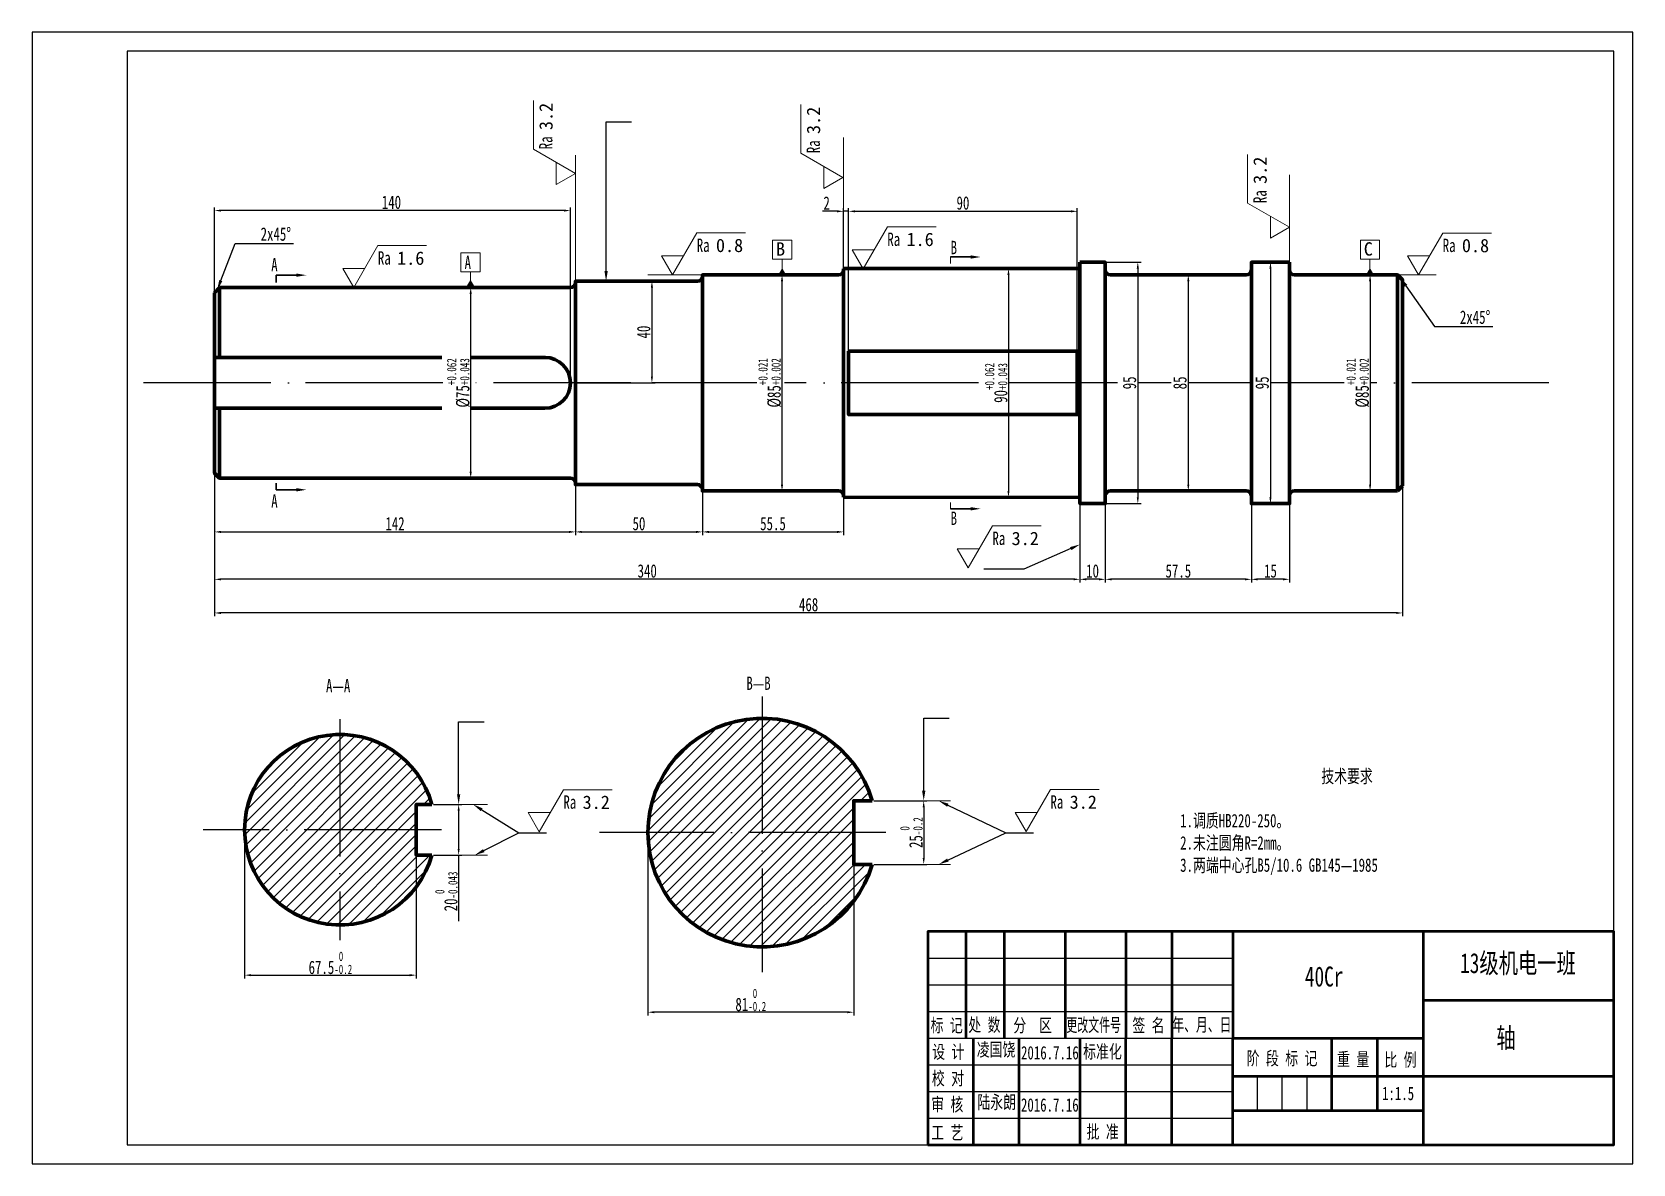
# Paper-space layout '布局2' of a CAD drawing. Header units: millimetres. Extents: x -1 to 419, y -1 to 296.
# The model-space entities are those that its viewports show. They can reach past a viewport. Long polylines and large blocks are cut down to what shows.
import ezdxf
from ezdxf import colors
from ezdxf.entities.mleader import LeaderData, LeaderLine
from ezdxf.math import Vec2, Vec3

# ---------------------------------------------------------------- set-up
doc = ezdxf.new("R2010")
doc.units = ezdxf.units.MM
doc.linetypes.add('ACAD_ISO04W100', pattern=[30, 24, -3, 0, -3])
doc.layers.get('0').update_dxf_attribs({"plot": 0})
doc.layers.add('center line', color=7, linetype='ACAD_ISO04W100')
for name, color, linetype, lineweight in [('lable', 7, 'Continuous', 18), ('normal', 7, 'Continuous', 18), ('outline', 7, 'Continuous', 70), ('title', 7, 'Continuous', 25)]:
    doc.layers.add(name, color=color, linetype=linetype, lineweight=lineweight)
doc.styles.get("Standard").update_dxf_attribs({"font": '', "width": 0.707})
doc.styles.get('Standard').set_extended_font_data('SimSun')
doc.dimstyles.new('ISO-25', dxfattribs={"dimtxt": 5.25, "dimasz": 2.5, "dimexe": 1.25, "dimexo": 0.625, "dimtad": 1, "dimdsep": 46, "dimtxsty": 'Standard', "dimcen": 2.5, "dimadec": 0, "dimazin": 0, "dimtfac": 1, "dimtmove": 0, "dimatfit": 3, "dimfxl": 1, "dimarcsym": 0})
doc.dimstyles.new('副本 (2) ISO-25', dxfattribs={"dimtxt": 5.25, "dimasz": 2.5, "dimexe": 1.25, "dimexo": 0.625, "dimtad": 1, "dimdsep": 46, "dimtxsty": 'Standard', "dimcen": 2.5, "dimadec": 0, "dimazin": 0, "dimtfac": 1, "dimtmove": 0, "dimatfit": 3, "dimfxl": 1, "dimarcsym": 0})
doc.dimstyles.new('副本 ISO-25', dxfattribs={"dimtxt": 5.25, "dimasz": 2.5, "dimexe": 1.25, "dimexo": 0.625, "dimtad": 1, "dimdsep": 46, "dimtxsty": 'Standard', "dimcen": 2.5, "dimadec": 0, "dimazin": 0, "dimtol": 1, "dimtm": 1e-09, "dimtfac": 0.7, "dimtdec": 3, "dimtmove": 0, "dimatfit": 3, "dimfxl": 1, "dimarcsym": 0})

psp = doc.layouts.new('布局2')

msp = doc.modelspace()

# ---------------------------------------------------------------- texts
at = {"layer": 'lable', "char_height": 5.25}
for s, width, insert, attachment_point in [('B', 6.32526, (675.128, 692.233), 1), ('A', 6.95743, (407.78, 685.426), 1), ('A', 6.95743, (407.78, 587.23), 7), ('B', 6.32526, (675.128, 580.423), 7), ('A—A', 21.41933, (429.337, 519.752), 1), ('B—B', 13.56861, (594.749, 520.751), 1)]:
    msp.add_mtext_dynamic_manual_height_columns(s, width=width, gutter_width=12.5, heights=[0], dxfattribs=dict(at, insert=insert, attachment_point=attachment_point))
at = {"layer": 'normal', "insert": (765.462, 484.177), "char_height": 5.25, "attachment_point": 1}
msp.add_mtext_dynamic_manual_height_columns('\\pi55.535;技术要求\\P\\pi65.855;\\P\\pi0;1.调质HB220-250。\\P2.未注圆角R=2mm。\\P3.两端中心孔B5/10.6 GB145—1985', width=131.71062, gutter_width=26.25, heights=[0], dxfattribs=at)

# ---------------------------------------------------------------- blocks, each defined once
blk = doc.blocks.new('A3 sheet')
at = {"layer": 'title', "lineweight": 53}
for p, q in [((-175.01, 61.2), (-175.01, 33.2)), ((-165.01, 61.2), (-165.01, 33.2)), ((-149.01, 61.2), (-149.01, 33.2)), ((-133.01, 61.2), (-133.01, 33.2)), ((-121.01, 61.2), (-121.01, 33.2)), ((-55.01, 61.2), (-55.01, 5.2)), ((-55.01, 43.2), (-5.01, 43.2)), ((-173.01, 5.2), (-173.01, 33.2)), ((-161.01, 5.2), (-161.01, 33.2)), ((-145.01, 5.2), (-145.01, 33.2)), ((-133.01, 5.2), (-133.01, 33.2)), ((-121.01, 5.2), (-121.01, 33.2)), ((-105.01, 33.2), (-55.01, 33.2)), ((-79.01, 14.2), (-79.01, 33.2)), ((-67.01, 14.2), (-67.01, 33.2)), ((-105.01, 23.2), (-55.01, 23.2)), ((-55.01, 23.2), (-5.01, 23.2)), ((-105.01, 14.2), (-55.01, 14.2))]:
    blk.add_line(p, q, dxfattribs=at)
at = {"layer": 'title', "lineweight": 50}
for p in [(-105.01, 61.2), (-105.01, 5.2)]:
    blk.add_line(p, (-105.01, 33.2), dxfattribs=at)
at = {"layer": 'title'}
for p, q in [((-185.01, 54.2), (-105.01, 54.2)), ((-185.01, 47.2), (-105.01, 47.2)), ((-185.01, 40.2), (-105.01, 40.2)), ((-185.01, 33.2), (-105.01, 33.2)), ((-185.01, 26.2), (-105.01, 26.2)), ((-98.51, 14.2), (-98.51, 23.2)), ((-92.01, 14.2), (-92.01, 23.2)), ((-85.51, 14.2), (-85.51, 23.2)), ((-185.01, 19.2), (-105.01, 19.2)), ((-185.01, 12.2), (-105.01, 12.2))]:
    blk.add_line(p, q, dxfattribs=at)
for points in [[(-420.01, 0.2), (-0.01, 0.2), (-0.01, 297.2), (-420.01, 297.2)], [(-395.01, 5.2), (-5.01, 5.2), (-5.01, 292.2), (-395.01, 292.2)]]:
    blk.add_lwpolyline(points, close=True, dxfattribs=at)
at = {"layer": 'title', "lineweight": 53}
blk.add_lwpolyline([(-185.01, 5.2), (-5.01, 5.2), (-5.01, 61.2), (-185.01, 61.2)], close=True, dxfattribs=at)
at = {"attachment_point": 1}
for s, width, insert, char_height in [('13级机电一班', 32.653, (-45.35, 55.53), 5.25), ('凌国饶', 12.0476, (-172.15, 31.97), 3.5), ('2016.7.16', 13.0348, (-160.55, 31.14), 3.5), ('陆永朗', 10.866, (-171.99, 18.18), 3.5), ('2016.7.16', 13.7328, (-160.57, 17.44), 3.5)]:
    blk.add_mtext_dynamic_manual_height_columns(s, width=width, gutter_width=26.25, heights=[0], dxfattribs=dict(at, insert=insert, char_height=char_height))
at = {"layer": 'lable', "insert": (-86.08, 52.01), "char_height": 5.25, "attachment_point": 1}
blk.add_mtext_dynamic_manual_height_columns('40Cr', width=31.6644, gutter_width=26.25, heights=[0], dxfattribs=at)
at = {"layer": 'normal', "attachment_point": 1}
for s, width, insert, char_height in [('轴', 12.3576, (-35.85, 35.89), 5.25), ('1:1.5', 9.7236, (-65.84, 20.46), 3.5)]:
    blk.add_mtext_dynamic_manual_height_columns(s, width=width, gutter_width=26.25, heights=[0], dxfattribs=dict(at, insert=insert, char_height=char_height))
at = {"layer": 'title'}
for s, width, p in [('标 记', 0.707, (-184.27, 34.82)), ('处 数', 0.707, (-174.37, 34.95)), ('分  区', 0.707, (-162.56, 34.83)), ('更改文件号', 0.6, (-148.65, 34.92)), ('签 名', 0.707, (-131.33, 34.82)), ('年、月、日', 0.65, (-120.86, 35)), ('设 计', 0.707, (-183.84, 27.87)), ('标准化', 0.707, (-144.24, 27.92)), ('阶 段 标 记', 0.707, (-101.35, 26.17)), ('重 量', 0.707, (-77.64, 25.93)), ('比 例', 0.707, (-65.22, 25.77)), ('校 对', 0.707, (-183.92, 20.92)), ('审 核', 0.707, (-184.12, 14.08)), ('工 艺', 0.707, (-184.1, 6.68)), ('批 准', 0.707, (-143.36, 6.89))]:
    blk.add_text(s, height=3.5, dxfattribs=dict(at, width=width)).set_placement(p)
blk = doc.blocks.new('*D4')
at = {"layer": 'Defpoints', "color": 0, "transparency": 16777216}
for p in [(385.49, 600.83), (725.99, 591.35), (385.49, 559.02)]:
    blk.add_point(p, dxfattribs=at)
at = {"layer": 'lable', "color": 0, "lineweight": -2, "transparency": 16777216}
for p, q in [((385.49, 600.2), (385.49, 557.77)), ((725.99, 590.72), (725.99, 557.77)), ((723.49, 559.02), (387.99, 559.02))]:
    blk.add_line(p, q, dxfattribs=at)
at = {"layer": 'lable', "color": 0, "transparency": 16777216}
for points in [[(387.99, 559.43), (387.99, 558.6), (385.49, 559.02)], [(723.49, 559.43), (723.49, 558.6), (725.99, 559.02)]]:
    blk.add_solid(points, dxfattribs=at)
at = {"layer": 'lable', "color": 0, "transparency": 16777216, "insert": (555.74, 562.27), "char_height": 5.25, "attachment_point": 5}
blk.add_mtext('340', dxfattribs=at)
blk = doc.blocks.new('*D5')
at = {"layer": 'Defpoints', "color": 0, "transparency": 16777216}
for p in [(725.99, 588.83), (735.99, 588.83), (725.99, 559.02)]:
    blk.add_point(p, dxfattribs=at)
at = {"layer": 'lable', "color": 0, "lineweight": -2, "transparency": 16777216}
for p, q in [((725.99, 588.2), (725.99, 557.77)), ((735.99, 588.2), (735.99, 557.77)), ((733.49, 559.02), (728.49, 559.02))]:
    blk.add_line(p, q, dxfattribs=at)
at = {"layer": 'lable', "color": 0, "transparency": 16777216}
for points in [[(728.49, 559.43), (728.49, 558.6), (725.99, 559.02)], [(733.49, 559.43), (733.49, 558.6), (735.99, 559.02)]]:
    blk.add_solid(points, dxfattribs=at)
at = {"layer": 'lable', "color": 0, "transparency": 16777216, "insert": (730.99, 562.27), "char_height": 5.25, "attachment_point": 5}
blk.add_mtext('10', dxfattribs=at)
blk = doc.blocks.new('*D6')
at = {"layer": 'Defpoints', "color": 0, "transparency": 16777216}
for p in [(735.99, 588.2), (793.49, 588.83), (735.99, 559.02)]:
    blk.add_point(p, dxfattribs=at)
at = {"layer": 'lable', "color": 0, "lineweight": -2, "transparency": 16777216}
for p, q in [((735.99, 587.58), (735.99, 557.77)), ((793.49, 588.2), (793.49, 557.77)), ((790.99, 559.02), (738.49, 559.02))]:
    blk.add_line(p, q, dxfattribs=at)
at = {"layer": 'lable', "color": 0, "transparency": 16777216}
for points in [[(738.49, 559.43), (738.49, 558.6), (735.99, 559.02)], [(790.99, 559.43), (790.99, 558.6), (793.49, 559.02)]]:
    blk.add_solid(points, dxfattribs=at)
at = {"layer": 'lable', "color": 0, "transparency": 16777216, "insert": (764.74, 562.27), "char_height": 5.25, "attachment_point": 5}
blk.add_mtext('57.5', dxfattribs=at)
blk = doc.blocks.new('*D7')
at = {"layer": 'Defpoints', "color": 0, "transparency": 16777216}
for p in [(793.49, 588.83), (808.49, 588.83), (793.49, 559.02)]:
    blk.add_point(p, dxfattribs=at)
at = {"layer": 'lable', "color": 0, "lineweight": -2, "transparency": 16777216}
for p, q in [((793.49, 588.2), (793.49, 557.77)), ((808.49, 588.2), (808.49, 557.77)), ((805.99, 559.02), (795.99, 559.02))]:
    blk.add_line(p, q, dxfattribs=at)
at = {"layer": 'lable', "color": 0, "transparency": 16777216}
for points in [[(795.99, 559.43), (795.99, 558.6), (793.49, 559.02)], [(805.99, 559.43), (805.99, 558.6), (808.49, 559.02)]]:
    blk.add_solid(points, dxfattribs=at)
at = {"layer": 'lable', "color": 0, "transparency": 16777216, "insert": (800.99, 562.27), "char_height": 5.25, "attachment_point": 5}
blk.add_mtext('15', dxfattribs=at)
blk = doc.blocks.new('*D8')
at = {"layer": 'Defpoints', "color": 0, "transparency": 16777216}
for p in [(385.49, 636.33), (852.99, 636.33), (385.49, 545.78)]:
    blk.add_point(p, dxfattribs=at)
at = {"layer": 'lable', "color": 0, "lineweight": -2, "transparency": 16777216}
for p, q in [((385.49, 635.7), (385.49, 544.53)), ((852.99, 635.7), (852.99, 544.53)), ((850.49, 545.78), (387.99, 545.78))]:
    blk.add_line(p, q, dxfattribs=at)
at = {"layer": 'lable', "color": 0, "transparency": 16777216}
for points in [[(387.99, 546.19), (387.99, 545.36), (385.49, 545.78)], [(850.49, 546.19), (850.49, 545.36), (852.99, 545.78)]]:
    blk.add_solid(points, dxfattribs=at)
at = {"layer": 'lable', "color": 0, "transparency": 16777216, "insert": (619.24, 549.03), "char_height": 5.25, "attachment_point": 5}
blk.add_mtext('468', dxfattribs=at)
blk = doc.blocks.new('*D12')
at = {"layer": 'Defpoints', "color": 0, "transparency": 16777216}
for p in [(397.32, 460.44), (464.82, 460.44), (464.82, 403.23)]:
    blk.add_point(p, dxfattribs=at)
at = {"layer": 'lable', "color": 0, "lineweight": -2, "transparency": 16777216}
for p, q in [((397.32, 459.82), (397.32, 401.98)), ((464.82, 459.82), (464.82, 401.98)), ((399.82, 403.23), (462.32, 403.23))]:
    blk.add_line(p, q, dxfattribs=at)
at = {"layer": 'lable', "color": 0, "transparency": 16777216}
for points in [[(399.82, 403.64), (399.82, 402.81), (397.32, 403.23)], [(462.32, 403.64), (462.32, 402.81), (464.82, 403.23)]]:
    blk.add_solid(points, dxfattribs=at)
at = {"layer": 'lable', "color": 0, "transparency": 16777216, "insert": (431.07, 408.05), "char_height": 5.25, "attachment_point": 5}
blk.add_mtext('67.5{\\H3.675000;\\S 0^ -0.2;}', dxfattribs=at)
blk = doc.blocks.new('*D13')
at = {"layer": 'Defpoints', "color": 0, "transparency": 16777216}
for p in [(470.96, 470.44), (470.96, 450.44), (481.53, 450.44)]:
    blk.add_point(p, dxfattribs=at)
at = {"layer": 'lable', "color": 0, "lineweight": -2, "transparency": 16777216}
for p, q in [((471.58, 470.44), (482.78, 470.44)), ((481.53, 467.94), (481.53, 452.94)), ((471.58, 450.44), (482.78, 450.44)), ((481.53, 450.44), (481.53, 424.42))]:
    blk.add_line(p, q, dxfattribs=at)
at = {"layer": 'lable', "color": 0, "transparency": 16777216}
for points in [[(481.11, 467.94), (481.95, 467.94), (481.53, 470.44)], [(481.11, 452.94), (481.95, 452.94), (481.53, 450.44)]]:
    blk.add_solid(points, dxfattribs=at)
at = {"layer": 'lable', "color": 0, "transparency": 16777216, "insert": (476.71, 436.18), "char_height": 5.25, "attachment_point": 5, "rotation": 90}
blk.add_mtext('20{\\H3.675000;\\S 0^ -0.043;}', dxfattribs=at)
blk = doc.blocks.new('*D14')
at = {"layer": 'Defpoints', "color": 0, "transparency": 16777216}
for p in [(556, 459.34), (637, 459.34), (556, 388.64)]:
    blk.add_point(p, dxfattribs=at)
at = {"layer": 'lable', "color": 0, "lineweight": -2, "transparency": 16777216}
for p, q in [((556, 458.71), (556, 387.39)), ((637, 458.71), (637, 387.39)), ((634.5, 388.64), (558.5, 388.64))]:
    blk.add_line(p, q, dxfattribs=at)
at = {"layer": 'lable', "color": 0, "transparency": 16777216}
for points in [[(558.5, 389.06), (558.5, 388.23), (556, 388.64)], [(634.5, 389.06), (634.5, 388.23), (637, 388.64)]]:
    blk.add_solid(points, dxfattribs=at)
at = {"layer": 'lable', "color": 0, "transparency": 16777216, "insert": (596.5, 393.46), "char_height": 5.25, "attachment_point": 5}
blk.add_mtext('81{\\H3.675000;\\S 0^ -0.2;}', dxfattribs=at)
blk = doc.blocks.new('*D15')
at = {"layer": 'Defpoints', "color": 0, "transparency": 16777216}
for p in [(644.23, 471.84), (644.23, 446.84), (664.54, 446.84)]:
    blk.add_point(p, dxfattribs=at)
at = {"layer": 'lable', "color": 0, "lineweight": -2, "transparency": 16777216}
for p, q in [((644.86, 471.84), (665.79, 471.84)), ((664.54, 469.34), (664.54, 449.34)), ((644.86, 446.84), (665.79, 446.84))]:
    blk.add_line(p, q, dxfattribs=at)
at = {"layer": 'lable', "color": 0, "transparency": 16777216}
for points in [[(664.13, 469.34), (664.96, 469.34), (664.54, 471.84)], [(664.13, 449.34), (664.96, 449.34), (664.54, 446.84)]]:
    blk.add_solid(points, dxfattribs=at)
at = {"layer": 'lable', "color": 0, "transparency": 16777216, "insert": (659.72, 459.34), "char_height": 5.25, "attachment_point": 5, "rotation": 90}
blk.add_mtext('25{\\H3.675000;\\S 0^ -0.2;}', dxfattribs=at)
blk = doc.blocks.new('*D16')
at = {"layer": 'Defpoints', "color": 0, "transparency": 16777216}
for p in [(385.49, 704.14), (385.49, 636.33), (525.49, 636.33)]:
    blk.add_point(p, dxfattribs=at)
at = {"layer": 'lable', "color": 0, "lineweight": -2, "transparency": 16777216}
for p, q in [((385.49, 636.95), (385.49, 705.39)), ((522.99, 704.14), (387.99, 704.14)), ((525.49, 636.95), (525.49, 705.39))]:
    blk.add_line(p, q, dxfattribs=at)
at = {"layer": 'lable', "color": 0, "transparency": 16777216}
for points in [[(387.99, 704.56), (387.99, 703.73), (385.49, 704.14)], [(522.99, 704.56), (522.99, 703.73), (525.49, 704.14)]]:
    blk.add_solid(points, dxfattribs=at)
at = {"layer": 'lable', "color": 0, "transparency": 16777216, "insert": (455.09, 707.39), "char_height": 5.25, "attachment_point": 5}
blk.add_mtext('140', dxfattribs=at)
blk = doc.blocks.new('*D18')
at = {"layer": 'Defpoints', "color": 0, "transparency": 16777216}
for p in [(724.98, 703.85), (724.98, 636.33), (634.98, 636.27)]:
    blk.add_point(p, dxfattribs=at)
at = {"layer": 'lable', "color": 0, "lineweight": -2, "transparency": 16777216}
for p, q in [((634.98, 636.89), (634.98, 705.1)), ((637.48, 703.85), (722.48, 703.85)), ((724.98, 636.95), (724.98, 705.1))]:
    blk.add_line(p, q, dxfattribs=at)
at = {"layer": 'lable', "color": 0, "transparency": 16777216}
for points in [[(637.48, 704.26), (637.48, 703.43), (634.98, 703.85)], [(722.48, 704.26), (722.48, 703.43), (724.98, 703.85)]]:
    blk.add_solid(points, dxfattribs=at)
at = {"layer": 'lable', "color": 0, "transparency": 16777216, "insert": (679.98, 707.1), "char_height": 5.25, "attachment_point": 5}
blk.add_mtext('90', dxfattribs=at)
blk = doc.blocks.new('*D19')
at = {"layer": 'Defpoints', "color": 0, "transparency": 16777216}
for p in [(456.49, 673.83), (486.27, 673.83), (457.49, 598.83)]:
    blk.add_point(p, dxfattribs=at)
at = {"layer": 'lable', "color": 0, "lineweight": -2, "transparency": 16777216}
for p, q in [((457.11, 673.83), (487.52, 673.83)), ((486.27, 601.33), (486.27, 671.33)), ((458.11, 598.83), (487.52, 598.83))]:
    blk.add_line(p, q, dxfattribs=at)
at = {"layer": 'lable', "color": 0, "transparency": 16777216}
for points in [[(485.85, 671.33), (486.69, 671.33), (486.27, 673.83)], [(485.85, 601.33), (486.69, 601.33), (486.27, 598.83)]]:
    blk.add_solid(points, dxfattribs=at)
at = {"layer": 'lable', "color": 0, "transparency": 16777216, "insert": (481.46, 636.33), "char_height": 5.25, "attachment_point": 5, "rotation": 90}
blk.add_mtext('%%c75{\\H3.675000;\\S+0.062^ +0.043;}', dxfattribs=at)
blk = doc.blocks.new('*D20')
at = {"layer": 'Defpoints', "color": 0, "transparency": 16777216}
for p in [(604.23, 678.83), (608.78, 678.83), (604.23, 593.83)]:
    blk.add_point(p, dxfattribs=at)
at = {"layer": 'lable', "color": 0, "lineweight": -2, "transparency": 16777216}
for p, q in [((604.86, 678.83), (610.03, 678.83)), ((608.78, 596.33), (608.78, 676.33)), ((604.86, 593.83), (610.03, 593.83))]:
    blk.add_line(p, q, dxfattribs=at)
at = {"layer": 'lable', "color": 0, "transparency": 16777216}
for points in [[(608.36, 676.33), (609.2, 676.33), (608.78, 678.83)], [(608.36, 596.33), (609.2, 596.33), (608.78, 593.83)]]:
    blk.add_solid(points, dxfattribs=at)
at = {"layer": 'lable', "color": 0, "transparency": 16777216, "insert": (603.97, 636.33), "char_height": 5.25, "attachment_point": 5, "rotation": 90}
blk.add_mtext('%%c85{\\H3.675000;\\S+0.021^ +0.002;}', dxfattribs=at)
blk = doc.blocks.new('*D21')
at = {"layer": 'Defpoints', "color": 0, "transparency": 16777216}
for p in [(679.45, 681.29), (679.48, 591.3), (697.9, 591.3)]:
    blk.add_point(p, dxfattribs=at)
at = {"layer": 'lable', "color": 0, "lineweight": -2, "transparency": 16777216}
for p, q in [((680.08, 681.29), (699.15, 681.29)), ((697.9, 678.79), (697.9, 593.8)), ((680.11, 591.3), (699.15, 591.3))]:
    blk.add_line(p, q, dxfattribs=at)
at = {"layer": 'lable', "color": 0, "transparency": 16777216}
for points in [[(697.48, 678.79), (698.31, 678.79), (697.9, 681.29)], [(697.48, 593.8), (698.31, 593.8), (697.9, 591.3)]]:
    blk.add_solid(points, dxfattribs=at)
at = {"layer": 'lable', "color": 0, "transparency": 16777216, "insert": (693.09, 636.3), "char_height": 5.25, "attachment_point": 5, "rotation": 90}
blk.add_mtext('90{\\H3.675000;\\S+0.062^ +0.043;}', dxfattribs=at)
blk = doc.blocks.new('*D22')
at = {"layer": 'Defpoints', "color": 0, "transparency": 16777216}
for p in [(829.74, 678.83), (829.74, 593.83), (840.2, 593.83)]:
    blk.add_point(p, dxfattribs=at)
at = {"layer": 'lable', "color": 0, "lineweight": -2, "transparency": 16777216}
for p, q in [((830.36, 678.83), (841.45, 678.83)), ((840.2, 676.33), (840.2, 596.33)), ((830.36, 593.83), (841.45, 593.83))]:
    blk.add_line(p, q, dxfattribs=at)
at = {"layer": 'lable', "color": 0, "transparency": 16777216}
for points in [[(839.78, 676.33), (840.61, 676.33), (840.2, 678.83)], [(839.78, 596.33), (840.61, 596.33), (840.2, 593.83)]]:
    blk.add_solid(points, dxfattribs=at)
at = {"layer": 'lable', "color": 0, "transparency": 16777216, "insert": (835.39, 636.33), "char_height": 5.25, "attachment_point": 5, "rotation": 90}
blk.add_mtext('%%c85{\\H3.675000;\\S+0.021^ +0.002;}', dxfattribs=at)
blk = doc.blocks.new('*D23')
at = {"layer": 'Defpoints', "color": 0, "transparency": 16777216}
for p in [(552.49, 676.33), (527.49, 636.33), (557.59, 636.33)]:
    blk.add_point(p, dxfattribs=at)
at = {"layer": 'lable', "color": 0, "lineweight": -2, "transparency": 16777216}
for p, q in [((553.11, 676.33), (558.84, 676.33)), ((557.59, 673.83), (557.59, 638.83)), ((528.11, 636.33), (558.84, 636.33))]:
    blk.add_line(p, q, dxfattribs=at)
at = {"layer": 'lable', "color": 0, "transparency": 16777216}
for points in [[(557.17, 673.83), (558, 673.83), (557.59, 676.33)], [(557.17, 638.83), (558, 638.83), (557.59, 636.33)]]:
    blk.add_solid(points, dxfattribs=at)
at = {"layer": 'lable', "color": 0, "transparency": 16777216, "insert": (554.34, 656.33), "char_height": 5.25, "attachment_point": 5, "rotation": 90}
blk.add_mtext('40', dxfattribs=at)
blk = doc.blocks.new('*D24')
at = {"layer": 'Defpoints', "color": 0, "transparency": 16777216}
for p in [(764.74, 678.83), (764.74, 593.83), (768.66, 593.83)]:
    blk.add_point(p, dxfattribs=at)
at = {"layer": 'lable', "color": 0, "lineweight": -2, "transparency": 16777216}
for p, q in [((765.36, 678.83), (769.91, 678.83)), ((768.66, 676.33), (768.66, 596.33)), ((765.36, 593.83), (769.91, 593.83))]:
    blk.add_line(p, q, dxfattribs=at)
at = {"layer": 'lable', "color": 0, "transparency": 16777216}
for points in [[(768.24, 676.33), (769.08, 676.33), (768.66, 678.83)], [(768.24, 596.33), (769.08, 596.33), (768.66, 593.83)]]:
    blk.add_solid(points, dxfattribs=at)
at = {"layer": 'lable', "color": 0, "transparency": 16777216, "insert": (765.41, 636.33), "char_height": 5.25, "attachment_point": 5, "rotation": 90}
blk.add_mtext('85', dxfattribs=at)
blk = doc.blocks.new('*D25')
at = {"layer": 'Defpoints', "color": 0, "transparency": 16777216}
for p in [(730.99, 683.83), (730.99, 588.83), (748.8, 588.83)]:
    blk.add_point(p, dxfattribs=at)
at = {"layer": 'lable', "color": 0, "lineweight": -2, "transparency": 16777216}
for p, q in [((731.61, 683.83), (750.05, 683.83)), ((748.8, 681.33), (748.8, 591.33)), ((731.61, 588.83), (750.05, 588.83))]:
    blk.add_line(p, q, dxfattribs=at)
at = {"layer": 'lable', "color": 0, "transparency": 16777216}
for points in [[(748.38, 681.33), (749.21, 681.33), (748.8, 683.83)], [(748.38, 591.33), (749.21, 591.33), (748.8, 588.83)]]:
    blk.add_solid(points, dxfattribs=at)
at = {"layer": 'lable', "color": 0, "transparency": 16777216, "insert": (745.55, 636.33), "char_height": 5.25, "attachment_point": 5, "rotation": 90}
blk.add_mtext('95', dxfattribs=at)
blk = doc.blocks.new('*D26')
at = {"layer": 'Defpoints', "color": 0, "transparency": 16777216}
for p in [(800.99, 683.83), (800.99, 588.83), (800.99, 588.83)]:
    blk.add_point(p, dxfattribs=at)
at = {"layer": 'lable', "color": 0, "lineweight": -2, "transparency": 16777216}
for p, q in [((800.36, 683.83), (799.74, 683.83)), ((800.99, 681.33), (800.99, 591.33)), ((800.36, 588.83), (799.74, 588.83))]:
    blk.add_line(p, q, dxfattribs=at)
at = {"layer": 'lable', "color": 0, "transparency": 16777216}
for points in [[(800.57, 681.33), (801.4, 681.33), (800.99, 683.83)], [(800.57, 591.33), (801.4, 591.33), (800.99, 588.83)]]:
    blk.add_solid(points, dxfattribs=at)
at = {"layer": 'lable', "color": 0, "transparency": 16777216, "insert": (797.74, 636.33), "char_height": 5.25, "attachment_point": 5, "rotation": 90}
blk.add_mtext('95', dxfattribs=at)
blk = doc.blocks.new('datumlc')
at = {"layer": 'lable'}
h = blk.add_hatch(color=256, dxfattribs=at)
h.dxf.hatch_style = 1
h.paths.add_polyline_path([(0.99, 0.33), (-0.05, 2.13), (-1.09, 0.33)])
blk.add_line((-0.05, 4.43), (-0.05, 0.43), dxfattribs=at)
for points in [[(-2.55, 4.43), (2.45, 4.43), (2.45, 9.43), (-2.55, 9.43)], [(-0.05, 2.13), (-1.09, 0.33), (0.99, 0.33)]]:
    blk.add_lwpolyline(points, close=True, dxfattribs=at)
at = {"layer": 'lable', "insert": (-1.6, 8.67), "char_height": 3.5, "attachment_point": 1}
blk.add_mtext_dynamic_manual_height_columns('A', width=3.5, gutter_width=12.5, heights=[0], dxfattribs=at)
blk = doc.blocks.new('粗糙度')
at = {"layer": 'lable'}
for p, q in [((-0.01, 0.51), (9.51, 17.01)), ((9.51, 17.01), (28.68, 17.01)), ((-0.01, 0.51), (-4.34, 8.01)), ((-4.34, 8.01), (4.32, 8.01))]:
    blk.add_line(p, q, dxfattribs=at)
blk.add_attdef('CCD', (17.06, 9.47), '', height=5.25)
at = {"layer": 'lable', "insert": (9.51, 14.79), "char_height": 5.25, "attachment_point": 1}
blk.add_mtext_dynamic_manual_height_columns('Ra', width=7.2155, gutter_width=12.5, heights=[0], dxfattribs=at)
blk = doc.blocks.new('dab')
at = {"layer": 'lable'}
h = blk.add_hatch(color=256, dxfattribs=at)
h.dxf.hatch_style = 1
h.paths.add_polyline_path([(1.47, 0.41), (-0.09, 3.11), (-1.65, 0.41)])
blk.add_line((-0.09, 6.56), (-0.09, 0.56), dxfattribs=at)
for points in [[(-3.84, 6.56), (3.66, 6.56), (3.66, 14.06), (-3.84, 14.06)], [(-0.08, 2.21), (-1.12, 0.41), (0.96, 0.41)]]:
    blk.add_lwpolyline(points, close=True, dxfattribs=at)
blk.add_attdef('DATUM', (-2.52, 7.97), '', height=5.25)
blk = doc.blocks.new('*D31')
at = {"layer": 'Defpoints', "color": 0, "transparency": 16777216}
for p in [(385.49, 636.95), (527.49, 636.33), (527.49, 577.67)]:
    blk.add_point(p, dxfattribs=at)
at = {"layer": 'lable', "color": 0, "lineweight": -2, "transparency": 16777216}
for p, q in [((385.49, 636.33), (385.49, 576.42)), ((527.49, 635.7), (527.49, 576.42)), ((387.99, 577.67), (524.99, 577.67))]:
    blk.add_line(p, q, dxfattribs=at)
at = {"layer": 'lable', "color": 0, "transparency": 16777216}
for points in [[(387.99, 578.09), (387.99, 577.26), (385.49, 577.67)], [(524.99, 578.09), (524.99, 577.26), (527.49, 577.67)]]:
    blk.add_solid(points, dxfattribs=at)
at = {"layer": 'lable', "color": 0, "transparency": 16777216, "insert": (456.49, 580.92), "char_height": 5.25, "attachment_point": 5}
blk.add_mtext('142', dxfattribs=at)
blk = doc.blocks.new('*D32')
at = {"layer": 'Defpoints', "color": 0, "transparency": 16777216}
for p in [(632.98, 703.85), (632.98, 636.33), (634.98, 636.33)]:
    blk.add_point(p, dxfattribs=at)
at = {"layer": 'lable', "color": 0, "lineweight": -2, "transparency": 16777216}
for p, q in [((630.48, 703.85), (624.69, 703.85)), ((632.98, 636.95), (632.98, 705.1)), ((634.98, 703.85), (632.98, 703.85)), ((634.98, 636.95), (634.98, 705.1)), ((637.48, 703.85), (639.98, 703.85))]:
    blk.add_line(p, q, dxfattribs=at)
at = {"layer": 'lable', "color": 0, "transparency": 16777216}
for points in [[(630.48, 704.26), (630.48, 703.43), (632.98, 703.85)], [(637.48, 704.26), (637.48, 703.43), (634.98, 703.85)]]:
    blk.add_solid(points, dxfattribs=at)
at = {"layer": 'lable', "color": 0, "transparency": 16777216, "insert": (626.34, 707.1), "char_height": 5.25, "attachment_point": 5}
blk.add_mtext('2', dxfattribs=at)
blk = doc.blocks.new('*D33')
at = {"layer": 'Defpoints', "color": 0, "transparency": 16777216}
for p in [(527.49, 636.33), (577.49, 636.33), (577.49, 577.67)]:
    blk.add_point(p, dxfattribs=at)
at = {"layer": 'lable', "color": 0, "lineweight": -2, "transparency": 16777216}
for p, q in [((527.49, 635.7), (527.49, 576.42)), ((577.49, 635.7), (577.49, 576.42)), ((529.99, 577.67), (574.99, 577.67))]:
    blk.add_line(p, q, dxfattribs=at)
at = {"layer": 'lable', "color": 0, "transparency": 16777216}
for points in [[(529.99, 578.09), (529.99, 577.26), (527.49, 577.67)], [(574.99, 578.09), (574.99, 577.26), (577.49, 577.67)]]:
    blk.add_solid(points, dxfattribs=at)
at = {"layer": 'lable', "color": 0, "transparency": 16777216, "insert": (552.49, 580.92), "char_height": 5.25, "attachment_point": 5}
blk.add_mtext('50', dxfattribs=at)
blk = doc.blocks.new('*D34')
at = {"layer": 'Defpoints', "color": 0, "transparency": 16777216}
for p in [(577.49, 636.33), (632.98, 636.33), (632.98, 577.67)]:
    blk.add_point(p, dxfattribs=at)
at = {"layer": 'lable', "color": 0, "lineweight": -2, "transparency": 16777216}
for p, q in [((577.49, 635.7), (577.49, 576.42)), ((632.98, 635.7), (632.98, 576.42)), ((579.99, 577.67), (630.48, 577.67))]:
    blk.add_line(p, q, dxfattribs=at)
at = {"layer": 'lable', "color": 0, "transparency": 16777216}
for points in [[(579.99, 578.09), (579.99, 577.26), (577.49, 577.67)], [(630.48, 578.09), (630.48, 577.26), (632.98, 577.67)]]:
    blk.add_solid(points, dxfattribs=at)
at = {"layer": 'lable', "color": 0, "transparency": 16777216, "insert": (605.23, 580.92), "char_height": 5.25, "attachment_point": 5}
blk.add_mtext('55.5', dxfattribs=at)

# ---------------------------------------------------------------- dimensions: what is measured, and where the dimension line sits
at = {"layer": 'lable'}
dim = msp.add_linear_dim(base=(385.485, 704.144), p1=(525.485, 636.328), p2=(385.485, 636.328), dimstyle='副本 (2) ISO-25', override={"dimtm": 2.2}, dxfattribs=at)
dim.commit()
dim.dimension.update_dxf_attribs({"geometry": '*D16', "text_midpoint": (455.085, 704.144), "dimtype": 160})
for base, p1, p2, dimstyle, picture, middle in [((632.982, 703.845), (634.982, 636.328), (632.982, 636.328), '副本 (2) ISO-25', '*D32', (626.336, 707.095)), ((527.485, 577.675), (385.485, 636.953), (527.485, 636.328), '副本 (2) ISO-25', '*D31', (456.485, 580.925)), ((577.485, 577.675), (527.485, 636.328), (577.485, 636.328), '副本 (2) ISO-25', '*D33', (552.485, 580.925)), ((632.982, 577.675), (577.485, 636.328), (632.982, 636.328), '副本 (2) ISO-25', '*D34', (605.233, 580.925)), ((725.985, 559.017), (735.985, 588.828), (725.985, 588.828), 'ISO-25', '*D5', (730.985, 562.267)), ((735.985, 559.017), (793.485, 588.828), (735.985, 588.203), 'ISO-25', '*D6', (764.735, 562.267)), ((793.485, 559.017), (808.485, 588.828), (793.485, 588.828), 'ISO-25', '*D7', (800.985, 562.267))]:
    dim = msp.add_linear_dim(base=base, p1=p1, p2=p2, dimstyle=dimstyle, dxfattribs=at)
    dim.commit()
    dim.dimension.update_dxf_attribs({"geometry": picture, "text_midpoint": middle})
dim = msp.add_linear_dim(base=(724.982, 703.845), p1=(634.982, 636.265), p2=(724.982, 636.328), dimstyle='副本 (2) ISO-25', dxfattribs=at)
dim.commit()
dim.dimension.update_dxf_attribs({"geometry": '*D18', "text_midpoint": (679.982, 703.845), "dimtype": 160})
for base, p1, p2, override, picture, middle in [((697.898, 591.298), (679.453, 681.294), (679.483, 591.298), {"dimtp": 0.062, "dimtm": -0.043}, '*D21', (693.087, 636.296)), ((608.782, 678.828), (604.233, 593.828), (604.233, 678.828), {"dimpost": '%%c<>', "dimtp": 0.021, "dimtm": -0.002}, '*D20', (603.971, 636.328)), ((840.197, 593.828), (829.735, 678.828), (829.735, 593.828), {"dimpost": '%%c<>', "dimtp": 0.021, "dimtm": -0.002}, '*D22', (835.386, 636.328)), ((486.27, 673.828), (457.485, 598.828), (456.485, 673.828), {"dimscale": 1, "dimpost": '%%c<>', "dimtp": 0.062, "dimtm": -0.043, "dimtdec": 3, "dimtix": 0, "dimtofl": 1, "dimtmove": 0, "dimatfit": 3}, '*D19', (481.46, 636.328)), ((481.529, 450.443), (470.958, 470.443), (470.958, 450.443), {"dimtm": 0.043}, '*D13', (476.708, 436.179))]:
    dim = msp.add_linear_dim(base=base, p1=p1, p2=p2, angle=90, dimstyle='副本 ISO-25', override=override, dxfattribs=at)
    dim.commit()
    dim.dimension.update_dxf_attribs({"geometry": picture, "text_midpoint": middle})
for base, p1, p2, picture, middle in [((748.797, 588.828), (730.985, 683.828), (730.985, 588.828), '*D25', (745.547, 636.328)), ((800.985, 588.828), (800.985, 683.828), (800.985, 588.828), '*D26', (797.735, 636.328)), ((557.587, 636.328), (552.485, 676.328), (527.485, 636.328), '*D23', (554.337, 656.328)), ((768.66, 593.828), (764.735, 678.828), (764.735, 593.828), '*D24', (765.41, 636.328))]:
    dim = msp.add_linear_dim(base=base, p1=p1, p2=p2, angle=90, dimstyle='副本 (2) ISO-25', dxfattribs=at)
    dim.commit()
    dim.dimension.update_dxf_attribs({"geometry": picture, "text_midpoint": middle})
for base, p1, p2, text, picture, middle in [((385.485, 545.777), (852.985, 636.328), (385.485, 636.328), '468', '*D8', (619.235, 545.777)), ((385.485, 559.017), (725.985, 591.349), (385.485, 600.828), '340', '*D4', (555.735, 559.017))]:
    dim = msp.add_linear_dim(base=base, p1=p1, p2=p2, text=text, dimstyle='ISO-25', dxfattribs=at)
    dim.commit()
    dim.dimension.update_dxf_attribs({"geometry": picture, "text_midpoint": middle, "dimtype": 160})
dim = msp.add_linear_dim(base=(664.545, 446.839), p1=(644.231, 471.839), p2=(644.231, 446.839), angle=90, dimstyle='副本 ISO-25', override={"dimtm": 0.2}, dxfattribs=at)
dim.commit()
dim.dimension.update_dxf_attribs({"geometry": '*D15', "text_midpoint": (664.545, 459.339), "dimtype": 160})
for base, p1, p2, picture, middle in [((464.816, 403.227), (397.316, 460.443), (464.816, 460.443), '*D12', (431.066, 408.047)), ((556.002, 388.643), (637.002, 459.339), (556.002, 459.339), '*D14', (596.502, 393.463))]:
    dim = msp.add_linear_dim(base=base, p1=p1, p2=p2, dimstyle='副本 ISO-25', override={"dimtm": 0.2}, dxfattribs=at)
    dim.commit()
    dim.dimension.update_dxf_attribs({"geometry": picture, "text_midpoint": middle})

# ---------------------------------------------------------------- hatches: boundary and pattern name
at = {"layer": 'normal'}
h = msp.add_hatch(dxfattribs=at)
h.set_pattern_fill('ANSI31', color=256)
h.set_pattern_definition([(45, (1093.2848, 570.7036), (-2.245064, 2.245064), [])])
h.paths.add_polyline_path([(470.958, 450.443), (464.816, 450.443), (464.816, 460.443), (434.816, 460.443), (434.816, 422.943, 0.3371882)])
h.paths.add_polyline_path([(434.816, 497.943), (434.816, 460.443), (464.816, 460.443), (464.816, 470.443), (470.958, 470.443, 0.3371882)])
h.paths.add_polyline_path([(434.816, 497.943, 0.4142136), (397.316, 460.443), (434.816, 460.443)])
h.paths.add_polyline_path([(434.816, 460.443), (397.316, 460.443, 0.4142136), (434.816, 422.943)])
h.paths.add_polyline_path([(601.002, 459.339), (556.002, 459.339, 0.4142136), (601.002, 414.339)])
h.paths.add_polyline_path([(644.231, 446.839), (637.002, 446.839), (637.002, 459.339), (601.002, 459.339), (601.002, 414.339, 0.3339762)])
h.paths.add_polyline_path([(601.002, 504.339), (601.002, 459.339), (637.002, 459.339), (637.002, 471.839), (644.231, 471.839, 0.3339762)])
h.paths.add_polyline_path([(601.002, 504.339, 0.4142136), (556.002, 459.339), (601.002, 459.339)])

# ---------------------------------------------------------------- linework, layer by layer
at = {"layer": 'center line'}
for p, q in [((475.294, 636.328), (357.509, 636.328)), ((549.225, 636.328), (486.27, 636.328)), ((598.936, 636.328), (557.587, 636.328)), ((686.062, 636.328), (609.782, 636.328)), ((740.855, 636.328), (697.898, 636.328)), ((761.884, 636.328), (748.797, 636.328)), ((793.485, 636.328), (768.66, 636.328)), ((829.974, 636.328), (800.985, 636.328)), ((910.562, 636.328), (840.197, 636.328)), ((601.002, 512.876), (601.002, 404.364)), ((434.816, 503.941), (434.816, 416.945)), ((474.723, 460.443), (381.02, 460.443)), ((649.649, 459.339), (536.922, 459.339))]:
    msp.add_line(p, q, dxfattribs=at)
at = {"layer": 'lable'}
for p, q in [((632.982, 705.095), (632.982, 732.837)), ((527.485, 676.328), (527.485, 725.973)), ((808.485, 683.828), (808.485, 718.192)), ((675.106, 685.875), (675.106, 683.294)), ((577.485, 678.828), (556.024, 678.828)), ((850.985, 678.828), (866.241, 678.828)), ((675.106, 589.279), (675.106, 586.781)), ((481.529, 470.443), (492.895, 470.443)), ((665.795, 471.839), (675.042, 471.839)), ((482.779, 450.443), (492.895, 450.443)), ((665.795, 446.839), (675.042, 446.839))]:
    msp.add_line(p, q, dxfattribs=at)
at = {"layer": 'lable', "lineweight": 30}
for p, q in [((409.735, 678.713), (409.735, 675.828)), ((409.735, 596.828), (409.735, 594.265))]:
    msp.add_line(p, q, dxfattribs=at)
at = {"layer": 'lable', "linetype": 'ByBlock', "lineweight": 30}
for points in [[(682.975, 685.875), (675.106, 685.875)], [(417.604, 678.713), (409.735, 678.713)], [(417.604, 594.265), (409.735, 594.265)], [(682.975, 586.781), (675.106, 586.781)]]:
    msp.add_lwpolyline(points, dxfattribs=at)
at = {"layer": 'lable'}
for points in [[(682.975, 686.542), (686.975, 685.875), (682.975, 685.208)], [(417.604, 679.379), (421.604, 678.713), (417.604, 678.046)], [(417.604, 594.932), (421.604, 594.265), (417.604, 593.599)], [(682.975, 587.448), (686.975, 586.781), (682.975, 586.114)]]:
    msp.add_solid(points, dxfattribs=at)
at = {"layer": 'outline'}
for p, q in [((632.952, 681.294), (725.955, 681.294)), ((387.485, 673.828), (385.485, 671.828)), ((850.985, 593.828), (852.985, 595.828)), ((632.982, 591.266), (725.985, 591.329))]:
    msp.add_line(p, q, dxfattribs=at)
for points in [[(632.982, 591.286), (632.982, 681.244)], [(725.985, 681.307), (725.985, 681.307), (725.985, 591.349)], [(575.485, 596.328), (527.485, 596.328), (527.485, 676.328), (575.485, 676.328)], [(630.982, 678.828), (577.485, 678.828), (577.485, 593.828), (630.982, 593.828)], [(577.485, 676.328), (577.485, 596.328)], [(791.485, 678.828), (737.985, 678.828)], [(852.985, 595.828), (852.985, 676.828), (850.985, 678.828), (810.485, 678.828)], [(850.985, 593.828), (850.985, 678.828)], [(525.485, 598.828), (387.485, 598.828), (385.485, 600.828), (385.485, 671.828)], [(387.485, 673.828), (525.485, 673.828)], [(387.485, 646.328), (387.485, 673.828)], [(527.485, 673.828), (527.485, 598.828)], [(474.962, 646.328), (385.485, 646.328)], [(515.485, 646.328), (515.485, 646.328), (486.275, 646.328)], [(385.485, 626.328), (474.962, 626.328)], [(387.485, 598.828), (387.485, 626.328)], [(486.275, 626.328), (515.485, 626.328)], [(737.985, 593.828), (791.485, 593.828)], [(810.485, 593.828), (850.985, 593.828)], [(470.958, 450.443), (464.816, 450.443), (464.816, 470.443), (470.958, 470.443)], [(644.231, 446.839), (637.002, 446.839), (637.002, 471.839), (644.231, 471.839)]]:
    msp.add_lwpolyline(points, dxfattribs=at)
for points in [[(725.985, 683.828), (725.985, 588.828), (735.985, 588.828), (735.985, 683.828)], [(808.485, 683.828), (808.485, 588.828), (793.485, 588.828), (793.485, 683.828)], [(634.982, 648.828), (634.982, 623.828), (724.982, 623.828), (724.982, 648.828)]]:
    msp.add_lwpolyline(points, close=True, dxfattribs=at)
for centre, radius, start, end in [((630.982, 680.828), 2, 270, 0), ((737.985, 680.828), 2, 180, 270), ((791.485, 680.828), 2, 270, 0), ((810.485, 680.828), 2, 180, 270), ((525.485, 675.828), 2, 270, 0), ((575.485, 678.328), 2, 270, 0), ((515.485, 636.328), 10, 270, 90), ((525.485, 596.828), 2, 0, 90), ((575.485, 594.328), 2, 0, 90), ((630.982, 591.828), 2, 0, 90), ((737.985, 591.828), 2, 90, 180), ((791.485, 591.828), 2, 0, 90), ((810.485, 591.828), 2, 90, 180), ((601.002, 459.339), 45, 16.12762, 343.87238), ((434.816, 460.443), 37.5, 15.46601, 344.53399)]:
    msp.add_arc(centre, radius, start, end, dxfattribs=at)

# ---------------------------------------------------------------- block references
at = {"layer": 'lable'}
for p, rotation in [((527.982, 718.756), 89.99999999999999), ((633.253, 717.207), 90), ((808.994, 697.581), 90)]:
    msp.add_blockref('粗糙度', p, dxfattribs=dict(at, rotation=rotation)).add_auto_attribs({'CCD': '3.2'})
for name, p, values in [('粗糙度', (565.719, 678.344), {'CCD': '0.8'}), ('粗糙度', (640.717, 680.712), {'CCD': '1.6'}), ('粗糙度', (859.266, 678.282), {'CCD': '0.8'}), ('粗糙度', (440.258, 673.335), {'CCD': '1.6'}), ('dab', (608.941, 678.42), {'DATUM': 'B'}), ('dab', (840.231, 678.446), {'DATUM': 'C'}), ('粗糙度', (682.066, 563.014), {'CCD': '3.2'}), ('粗糙度', (513.249, 459.19), {'CCD': '3.2'}), ('粗糙度', (704.902, 459.259), {'CCD': '3.2'})]:
    msp.add_blockref(name, p, dxfattribs=at).add_auto_attribs(values)
at = {"layer": 'lable', "xscale": 1.5, "yscale": 1.5, "zscale": 1.5}
msp.add_blockref('datumlc', (486.27, 673.341), dxfattribs=at)

msp.set_redraw_order([(e.dxf.handle, doc.entitydb.next_handle()) for e in msp.query("TEXT MTEXT ATTDEF DIMENSION ARC_DIMENSION")])  # texts and dimensions are drawn at this point

# ---------------------------------------------------------------- leaders
at = {"layer": 'lable'}
ml = msp.add_multileader_mtext('Standard', dxfattribs=at)
ml.set_content('', color=256)
ml.set_leader_properties()
ml.build(insert=Vec2(0, 0))
ml.multileader.update_dxf_attribs({"text_left_attachment_type": 6, "text_right_attachment_type": 6})
ctx = ml.context
ctx.base_point, ctx.char_height, ctx.plane_origin = Vec3(547.558, 739.058), 5.25, Vec3(539.558, 676.338)
ctx.left_attachment, ctx.right_attachment = 6, 6
notes = []
notes.append((ctx, [(0, (1, 1, 0), (539.558, 739.058), (1, 0), 8, [(0, [(539.558, 676.338)], 0, [])])]))
ctx.mtext.insert, ctx.mtext.flow_direction = Vec3(549.558, 744.308), 5
ml = msp.add_multileader_mtext('Standard', dxfattribs=at)
ml.set_content('2x45%%D', color=256)
ml.set_leader_properties()
ml.build(insert=Vec2(0, 0))
ml.multileader.update_dxf_attribs({"text_left_attachment_type": 6, "text_right_attachment_type": 6})
ctx = ml.context
ctx.base_point, ctx.char_height, ctx.plane_origin = Vec3(401.607, 691.231), 5.25, Vec3(386.485, 672.828)
ctx.left_attachment, ctx.right_attachment = 6, 6
notes.append((ctx, [(0, (1, 1, 0), (393.607, 691.231), (1, 0), 8, [(0, [(386.485, 672.828)], 0, [])])]))
ctx.mtext.insert, ctx.mtext.flow_direction = Vec3(403.607, 697.531), 5
ml = msp.add_multileader_mtext('Standard', dxfattribs=at)
ml.set_content('2x45%%D', color=256)
ml.set_leader_properties()
ml.build(insert=Vec2(0, 0))
ml.multileader.update_dxf_attribs({"text_left_attachment_type": 6, "text_right_attachment_type": 6})
ctx = ml.context
ctx.base_point, ctx.char_height, ctx.plane_origin = Vec3(873.535, 658.512), 5.25, Vec3(851.985, 677.828)
ctx.left_attachment, ctx.right_attachment = 6, 6
notes.append((ctx, [(0, (1, 1, 0), (865.535, 658.512), (1, 0), 8, [(0, [(851.985, 677.828)], 0, [])])]))
ctx.mtext.insert, ctx.mtext.flow_direction = Vec3(875.535, 664.812), 5
ml = msp.add_multileader_mtext('Standard', dxfattribs=at)
ml.set_content('     ', color=256)
ml.set_leader_properties()
ml.build(insert=Vec2(0, 0))
ml.multileader.update_dxf_attribs({"text_left_attachment_type": 6, "text_right_attachment_type": 6})
ctx = ml.context
ctx.base_point, ctx.char_height, ctx.plane_origin = Vec3(673.309, 563.014), 5.25, Vec3(726.05, 572.721)
ctx.left_attachment, ctx.right_attachment, ctx.text_align_type = 6, 6, 2
notes.append((ctx, [(0, (1, 1, 0), (703.976, 563.014), (-1, 0), 8, [(0, [(726.05, 572.721)], 0, [])])]))
ctx.mtext.insert, ctx.mtext.alignment, ctx.mtext.flow_direction = Vec3(693.976, 568.264), 3, 5
ml = msp.add_multileader_mtext('Standard', dxfattribs=at)
ml.set_content('', color=256)
ml.set_leader_properties()
ml.build(insert=Vec2(0, 0))
ml.multileader.update_dxf_attribs({"text_left_attachment_type": 6, "text_right_attachment_type": 6})
ctx = ml.context
ctx.base_point, ctx.char_height, ctx.plane_origin = Vec3(489.529, 502.953), 5.25, Vec3(481.529, 470.443)
ctx.left_attachment, ctx.right_attachment = 6, 6
notes.append((ctx, [(0, (1, 1, 0), (481.529, 502.953), (1, 0), 8, [(0, [(481.529, 470.443)], 0, [])])]))
ctx.mtext.insert, ctx.mtext.flow_direction = Vec3(491.529, 508.203), 5
ml = msp.add_multileader_mtext('Standard', dxfattribs=at)
ml.set_content('', color=256)
ml.set_leader_properties()
ml.build(insert=Vec2(0, 0))
ml.multileader.update_dxf_attribs({"text_left_attachment_type": 6, "text_right_attachment_type": 6})
ctx = ml.context
ctx.base_point, ctx.char_height, ctx.plane_origin = Vec3(672.545, 504.35), 5.25, Vec3(664.545, 471.839)
ctx.left_attachment, ctx.right_attachment = 6, 6
notes.append((ctx, [(0, (1, 1, 0), (664.545, 504.35), (1, 0), 8, [(0, [(664.545, 471.839)], 0, [])])]))
ctx.mtext.insert, ctx.mtext.flow_direction = Vec3(674.545, 509.6), 5
ml = msp.add_multileader_mtext('Standard', dxfattribs=at)
ml.set_content(' ', color=256)
ml.set_leader_properties()
ml.build(insert=Vec2(0, 0))
ml.multileader.update_dxf_attribs({"text_left_attachment_type": 6, "text_right_attachment_type": 6})
ctx = ml.context
ctx.base_point, ctx.plane_origin = Vec3(513.249, 459.19), Vec3(487.212, 470.443)
ctx.left_attachment, ctx.right_attachment = 6, 6
notes.append((ctx, [(0, (1, 1, 0), (505.249, 459.19), (1, 0), 8, [(0, [(487.212, 470.443)], 0, [])])]))
ctx.mtext.insert, ctx.mtext.flow_direction = Vec3(515.249, 463.19), 5
ml = msp.add_multileader_mtext('Standard', dxfattribs=at)
ml.set_content(' ', color=256)
ml.set_leader_properties()
ml.build(insert=Vec2(0, 0))
ml.multileader.update_dxf_attribs({"text_left_attachment_type": 6, "text_right_attachment_type": 6})
ctx = ml.context
ctx.base_point, ctx.plane_origin = Vec3(704.902, 459.259), Vec3(670.418, 471.839)
ctx.left_attachment, ctx.right_attachment = 6, 6
notes.append((ctx, [(0, (1, 1, 0), (696.902, 459.259), (1, 0), 8, [(0, [(670.418, 471.839)], 0, [])])]))
ctx.mtext.insert, ctx.mtext.flow_direction = Vec3(706.902, 463.259), 5
ml = msp.add_multileader_mtext('Standard', dxfattribs=at)
ml.set_content('', color=256)
ml.set_leader_properties()
ml.build(insert=Vec2(0, 0))
ml.multileader.update_dxf_attribs({"text_left_attachment_type": 6, "text_right_attachment_type": 6})
ctx = ml.context
ctx.base_point, ctx.plane_origin = Vec3(513.249, 459.19), Vec3(487.837, 450.443)
ctx.left_attachment, ctx.right_attachment = 6, 6
notes.append((ctx, [(0, (1, 1, 0), (505.249, 459.19), (1, 0), 8, [(0, [(487.837, 450.443)], 0, [])])]))
ctx.mtext.insert, ctx.mtext.flow_direction = Vec3(515.249, 463.19), 5
ml = msp.add_multileader_mtext('Standard', dxfattribs=at)
ml.set_content('', color=256)
ml.set_leader_properties()
ml.build(insert=Vec2(0, 0))
ml.multileader.update_dxf_attribs({"text_left_attachment_type": 6, "text_right_attachment_type": 6})
ctx = ml.context
ctx.base_point, ctx.plane_origin = Vec3(704.902, 459.259), Vec3(670.418, 446.839)
ctx.left_attachment, ctx.right_attachment = 6, 6
notes.append((ctx, [(0, (1, 1, 0), (696.902, 459.259), (1, 0), 8, [(0, [(670.418, 446.839)], 0, [])])]))
ctx.mtext.insert, ctx.mtext.flow_direction = Vec3(706.902, 463.259), 5
for ctx, leaders in notes:
    for number, flags, end, landing, length, lines in leaders:
        leader = LeaderData()
        leader.index, (leader.has_last_leader_line, leader.has_dogleg_vector, leader.attachment_direction) = number, flags
        leader.last_leader_point, leader.dogleg_vector, leader.dogleg_length = Vec3(end), Vec3(landing), length
        for number, points, colour, breaks in lines:
            line = LeaderLine()
            line.index, line.vertices, line.color, line.breaks = number, Vec3.list(points), colors.encode_raw_color(colour), breaks
            leader.lines.append(line)
        ctx.leaders.append(leader)

# ---------------------------------------------------------------- block references
at = {"layer": 'normal'}
psp.add_blockref('A3 sheet', (419.21, -0.99), dxfattribs=at)

# ---------------------------------------------------------------- viewports
at = {"layer": 'outline'}
psp.add_viewport(center=(219.2, 147.71), size=(390, 287), view_center_point=(643.642, 551.67), view_height=430.5, dxfattribs=at)

doc.saveas('drawing.dxf')
